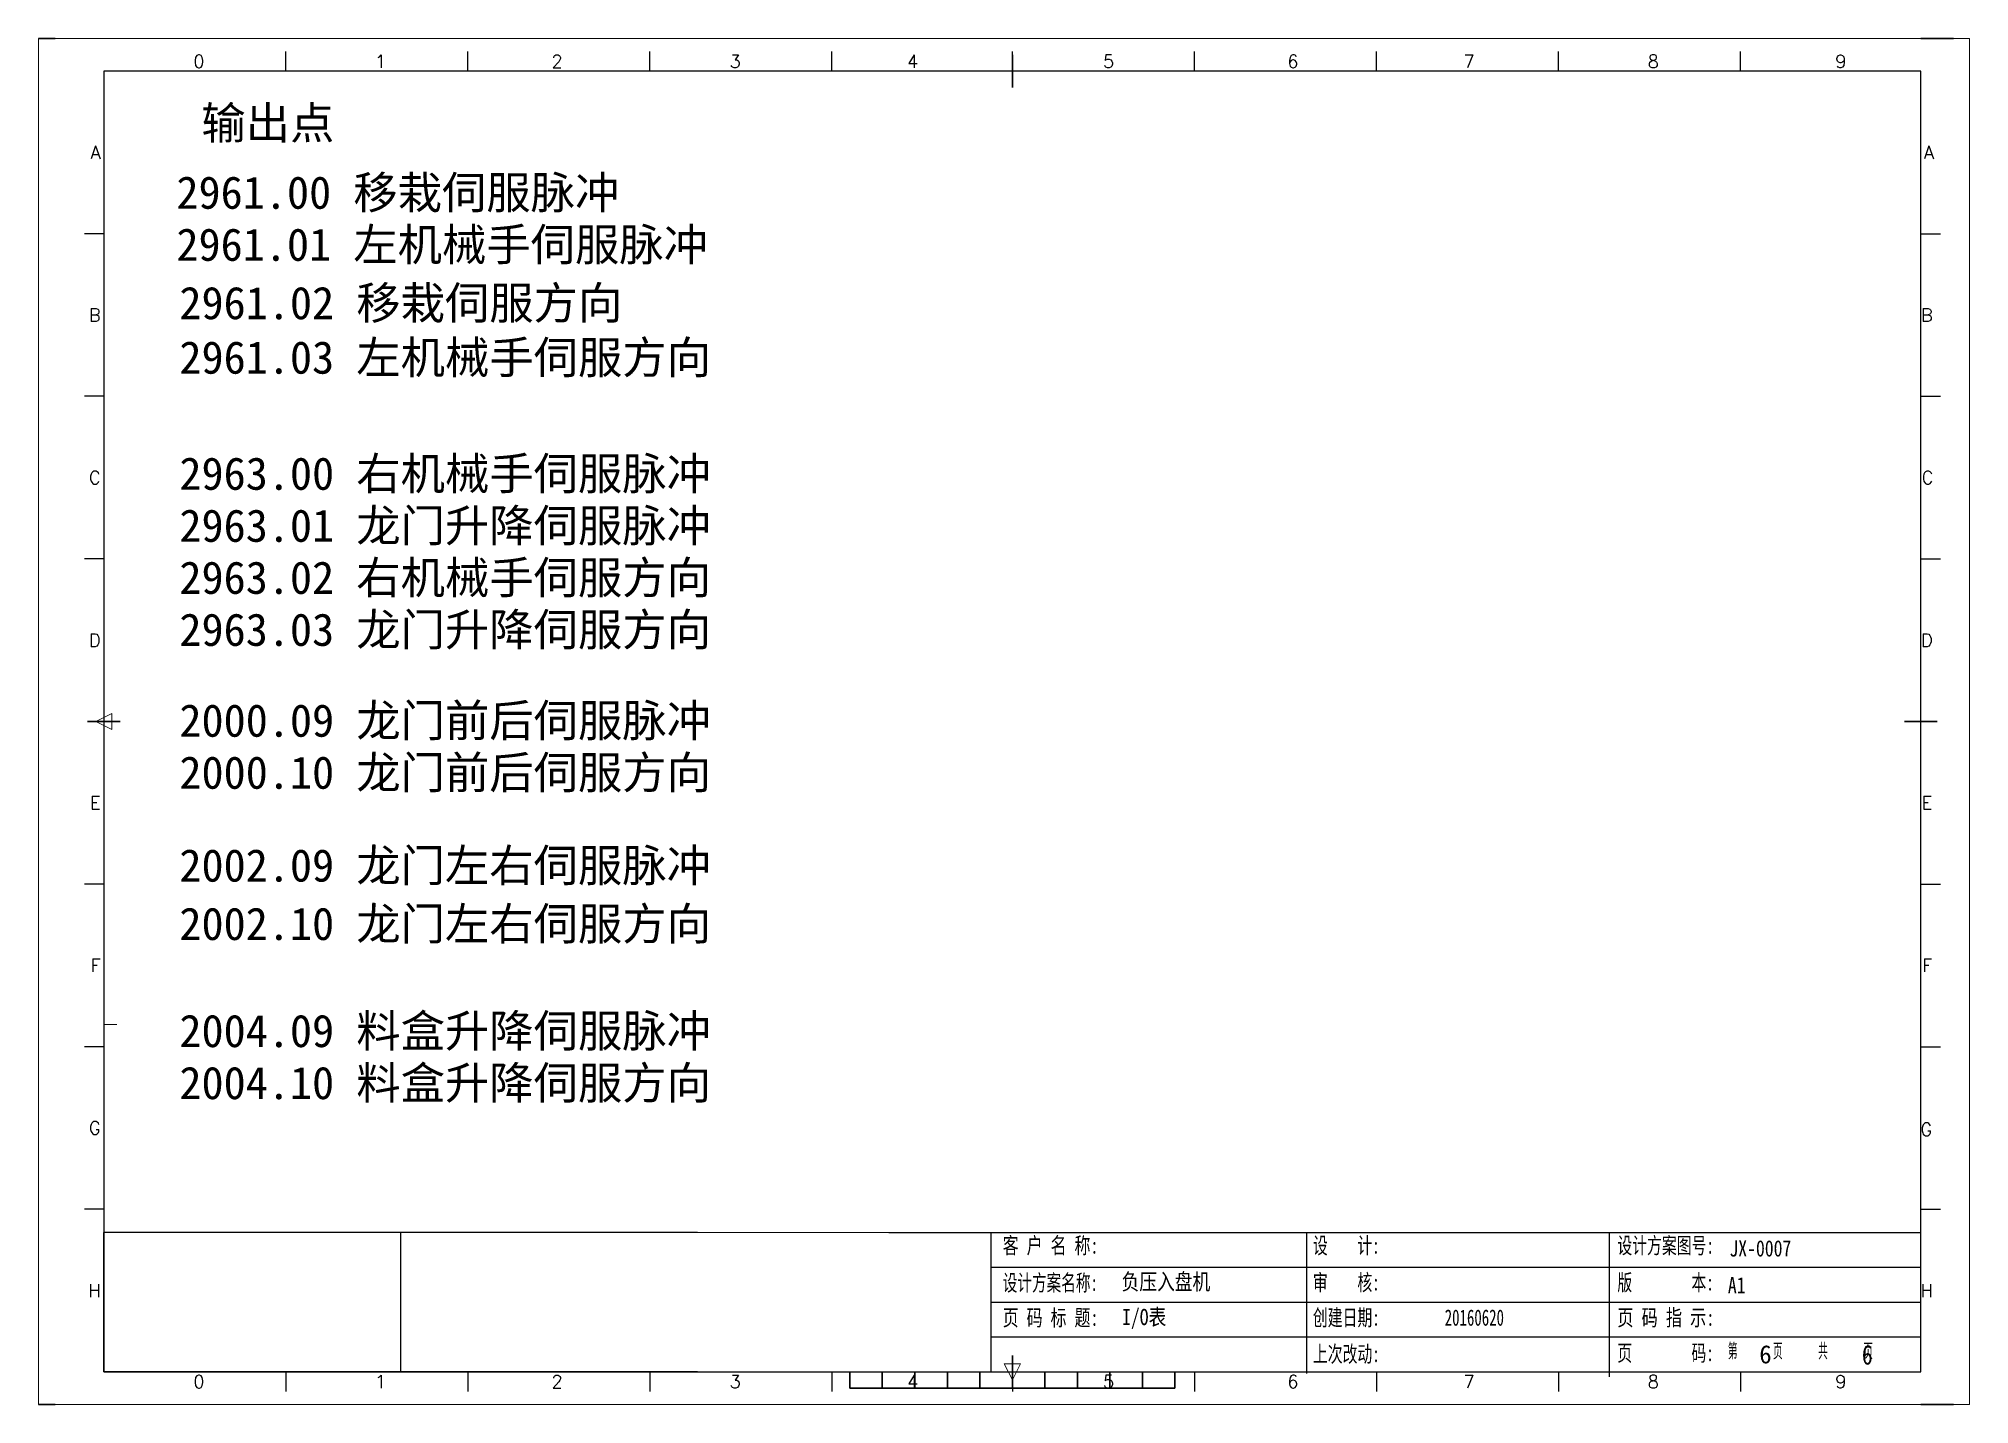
# Model space of a CAD drawing. Extents: x 2368 to 9674, y -1476 to 1321.
# Drawn here: x 6233.5 to 6530.5, y 517.3 to 727.3 of the extents above; entities that cross this region are included whole.
import ezdxf
from ezdxf.enums import TextEntityAlignment as Align

# ---------------------------------------------------------------- set-up
doc = ezdxf.new("R2010")
doc.units = 0
doc.header["$MEASUREMENT"] = 0
doc.layers.add('AE_BOR', color=1, linetype='Continuous')
doc.layers.add('MISC', color=2, linetype='Continuous')
doc.styles.add('Standard0.67', font='', dxfattribs={"width": 0.67})
doc.styles.add('Standard_0.8', font='', dxfattribs={"width": 0.8})
doc.styles.add('WD', font='romans.shx', dxfattribs={"bigfont": 'gbcbig.shx'})
doc.styles.add('样式 0', font='')
doc.styles.get('Standard0.67').set_extended_font_data('FangSong_GB2312')
doc.styles.get('Standard_0.8').set_extended_font_data('FangSong_GB2312')
doc.styles.get('样式 0').set_extended_font_data('KaiTi_GB2312')

msp = doc.modelspace()

# ---------------------------------------------------------------- texts
at = {"lineweight": 0, "char_height": 5, "attachment_point": 1}
for s, insert, width in [('{\\fSimSun|b0|i0|c134|p2;输出点}', (6258.55982, 716.8712), 83.4808632), ('{\\fSimSun|b0|i0|c134|p2;2961.00 \\C3;移栽伺服脉冲}', (6254.72314, 706.16312), 104.6269673), ('{\\fSimSun|b0|i0|c134|p2;2961.01 \\C3;左机械手伺服脉冲}', (6254.72314, 698.16312), 105.0711483), ('{\\fSimSun|b0|i0|c134|p2;2961.02 \\C3;移栽伺服方向}', (6255.18145, 689.18501), 103.5812315), ('{\\fSimSun|b0|i0|c134|p2;2961.03 \\C3;左机械手伺服方向}', (6255.18145, 680.80465), 102.3865525), ('{\\fSimSun|b0|i0|c134|p2;\\C3;2963.00 右机械手伺服脉冲}', (6255.18145, 662.95209), 101.7721862), ('{\\fSimSun|b0|i0|c134|p2;2963.01 \\C3;龙门升降伺服脉冲}', (6255.18145, 654.95209), 103.6028448), ('{\\fSimSun|b0|i0|c134|p2;\\C3;2963.02 右机械手伺服方向}', (6255.18145, 646.95209), 104.6715833), ('{\\fSimSun|b0|i0|c134|p2;2963.03 \\C3;龙门升降伺服方向}', (6255.18145, 638.95209), 106.3662917), ('{\\fSimSun|b0|i0|c134|p2;2000.09 \\C3;龙门前后伺服脉冲}', (6255.18145, 624.98255), 103.1943749), ('{\\fSimSun|b0|i0|c134|p2;2000.10 \\C3;龙门前后伺服方向}', (6255.18145, 616.98255), 102.685487), ('{\\fSimSun|b0|i0|c134|p2;2002.09 \\C3;龙门左右伺服脉冲}', (6255.18145, 602.70088), 105.0812285), ('{\\fSimSun|b0|i0|c134|p2;2002.10 \\C3;龙门左右伺服方向}', (6255.18145, 593.72819), 111.7308547), ('{\\fSimSun|b0|i0|c134|p2;2004.09 \\C3;料盒升降伺服脉冲}', (6255.18145, 577.25939), 107.8097525), ('{\\fSimSun|b0|i0|c134|p2;2004.10 \\C3;料盒升降伺服方向}', (6255.18145, 569.25939), 109.4623411)]:
    msp.add_mtext(s, dxfattribs=dict(at, insert=insert, width=width))
at = {"color": 0, "ltscale": 2, "attachment_point": 1}
for s, insert, char_height, width, style in [('{\\fSimSun|b0|i0|c134|p2;\\W0.72;客 户 名 称:}', (6381.82952, 543.00289), 2.5, 16.2476781, 'Standard0.67'), ('{\\fSimSun|b0|i0|c134|p2;设    计:}', (6429.54383, 543.00289), 2.5, 12.0312135, 'Standard0.67'), ('{\\fSimSun|b0|i0|c134|p2;设计方案图号:}', (6476.37671, 543.00289), 2.5, 15.1643965, 'Standard0.67'), ('{\\f@SimSun|b0|i0|c134|p2;JX-0007}', (6493.61532, 542.56252), 2.5, 33.907767, 'Standard_0.8'), ('{\\fSimSun|b0|i0|c134|p2;\\W0.66;设计方案名称:}', (6381.82952, 537.27427), 2.5, 15.1234231, 'Standard0.67'), ('{\\fSimSun|b0|i0|c134|p2;负压入盘机}', (6400.11658, 537.44107), 2.5, 33.907767, 'Standard_0.8'), ('{\\fSimSun|b0|i0|c134|p2;审    核:}', (6429.54383, 537.32953), 2.5, 12.0312135, 'Standard0.67'), ('{\\fSimSun|b0|i0|c134|p2;版        本:}', (6476.37671, 537.32953), 2.5, 16.8497761, 'Standard0.67'), ('{\\fSimSun|b0|i0|c134|p2;A1}', (6493.37544, 536.8891), 2.5, 33.907767, 'Standard_0.8'), ('{\\fSimSun|b0|i0|c134|p2;\\W0.72;页 码 标 题:}', (6381.82952, 531.90604), 2.5, 15.1234231, 'Standard0.67'), ('{\\fSimSun|b0|i0|c134|p2;创建日期:}', (6429.54383, 531.92229), 2.5, 12.0312135, 'Standard0.67'), ('{\\fSimSun|b0|i0|c134|p2;20160620}', (6449.82104, 531.92229), 2.5, 12.0312135, 'Standard0.67'), ('{\\fSimSun|b0|i0|c134|p2;\\W0.73;页 码 指 示:}', (6476.37671, 531.92229), 2.5, 16.1994502, 'Standard0.67'), ('{\\fSimSun|b0|i0|c134|p2;上次改动:}', (6429.54383, 526.33176), 2.5, 12.0312135, 'Standard0.67'), ('{\\fSimSun|b0|i0|c134|p2;页        码:}', (6476.37671, 526.48156), 2.5, 15.7257887, 'Standard0.67'), ('{\\Fromans,gbcbig|c134;第}    {\\Fromans,gbcbig|c134;页}    {\\Fromans,gbcbig|c134;共}    {\\Fromans,gbcbig|c134;页}', (6493.37332, 526.72702), 2.5, 33.907767, 'Standard_0.8'), ('{\\fSimSun|b0|i0|c134|p2;6}', (6513.998, 526.44649), 3, 3.7663883, 'Standard_0.8')]:
    msp.add_mtext(s, dxfattribs=dict(at, insert=insert, char_height=char_height, width=width, style=style))
at = {"layer": 'MISC', "color": 0, "attachment_point": 1}
for s, insert, char_height, width, style in [('{\\fSimSun|b0|i0|c134|p2;I/O表}', (6400.18594, 532.00814), 2.5, 24.1794102, 'Standard_0.8'), ('6', (6498.2069, 526.42192), 2.8, 3.0699683, '样式 0')]:
    msp.add_mtext(s, dxfattribs=dict(at, insert=insert, char_height=char_height, width=width, style=style))

# ---------------------------------------------------------------- blocks, each defined once
blk = doc.blocks.new('gb_a2_a')
for p, q in [((584, 410), (25, 410)), ((25, 410), (25, 10)), ((584, 10), (584, 410)), ((25, 10), (584, 10))]:
    blk.add_line(p, q)
at = {"lineweight": 9, "ltscale": 0.1}
blk.add_line((25, 116.86), (29, 116.86), dxfattribs=at)
at = {"layer": 'AE_BOR', "lineweight": 30}
for p, q in [((10, 420), (4.93, 420)), ((594, 420), (584, 420)), ((4.93, 0), (10, 0)), ((594, 0), (584, 0))]:
    blk.add_line(p, q, dxfattribs=at)
at = {"layer": 'AE_BOR', "color": 1, "lineweight": 15}
for p, q in [((4.93, 420), (598.93, 420)), ((4.93, 0), (4.93, 420)), ((598.93, 420), (598.93, 0)), ((22.5, 210), (27.5, 212.5)), ((27.5, 207.5), (22.5, 210)), ((27.5, 212.5), (27.5, 207.5)), ((304.5, 7.5), (302, 12.5)), ((302, 12.5), (307, 12.5)), ((307, 12.5), (304.5, 7.5)), ((598.93, 0), (4.93, 0))]:
    blk.add_line(p, q, dxfattribs=at)
at = {"layer": 'AE_BOR'}
for p, q in [((81, 410), (81, 416)), ((137, 410), (137, 416)), ((193, 410), (193, 416)), ((249, 410), (249, 416)), ((304.5, 410), (304.5, 416)), ((360.5, 410), (360.5, 416)), ((416.5, 410), (416.5, 416)), ((472.5, 410), (472.5, 416)), ((528.5, 410), (528.5, 416)), ((25, 360), (19, 360)), ((584, 360), (590, 360)), ((25, 310), (19, 310)), ((584, 310), (590, 310)), ((25, 260), (19, 260)), ((584, 260), (590, 260)), ((25, 160), (19, 160)), ((584, 160), (590, 160)), ((25, 110), (19, 110)), ((584, 110), (590, 110)), ((25, 60), (19, 60)), ((584, 60), (590, 60)), ((81, 10), (81, 4)), ((137, 10), (137, 4)), ((193, 10), (193, 4)), ((249, 10), (249, 4)), ((304.5, 10), (304.5, 4)), ((360.5, 10), (360.5, 4)), ((416.5, 10), (416.5, 4)), ((472.5, 10), (472.5, 4)), ((528.5, 10), (528.5, 4))]:
    blk.add_line(p, q, dxfattribs=at)
at = {"layer": 'AE_BOR', "color": 2, "lineweight": 30}
for p, q in [((304.5, 405), (304.5, 415)), ((20, 210), (30, 210)), ((579, 210), (589, 210)), ((304.5, 10), (304.5, 15)), ((304.5, 15), (304.5, 5)), ((254.5, 5), (254.5, 10)), ((264.5, 5), (264.5, 10)), ((274.5, 5), (274.5, 10)), ((284.5, 5), (284.5, 10)), ((294.5, 5), (294.5, 10)), ((304.5, 10), (304.5, 5)), ((314.5, 5), (314.5, 10)), ((324.5, 5), (324.5, 10)), ((334.5, 5), (334.5, 10)), ((344.5, 5), (344.5, 10)), ((354.5, 5), (354.5, 10)), ((254.5, 5), (354.5, 5))]:
    blk.add_line(p, q, dxfattribs=at)
at = {"layer": 'AE_BOR', "style": 'WD'}
for s, p in [('0', (54.27, 411)), ('1', (110.12, 411)), ('2', (164.42, 411)), ('3', (219.22, 411)), ('4', (273.82, 411)), ('5', (334.12, 411)), ('6', (390.81, 411)), ('7', (445.01, 411)), ('8', (501.67, 411)), ('9', (559.4, 411)), ('0', (54.27, 5)), ('1', (110.12, 5)), ('2', (164.42, 5)), ('3', (219.22, 5)), ('4', (273.82, 5)), ('5', (334.12, 5)), ('6', (390.81, 5)), ('7', (445.01, 5)), ('8', (501.67, 5)), ('9', (559.4, 5))]:
    blk.add_text(s, height=4, dxfattribs=at).set_placement(p, align=Align.CENTER)
for s, p in [('A', (24, 385)), ('A', (588.05, 385)), ('B', (24, 335)), ('B', (587.67, 335)), ('C', (24, 285)), ('C', (587.86, 285)), ('D', (24, 235)), ('D', (587.67, 235)), ('E', (24, 185)), ('E', (587.48, 185)), ('F', (24, 135)), ('F', (587.48, 135)), ('F', (587.48, 135)), ('G', (24, 85)), ('G', (587.48, 84.56)), ('H', (24, 35)), ('H', (587.67, 35))]:
    blk.add_text(s, height=4, dxfattribs=at).set_placement(p, align=Align.MIDDLE_RIGHT)

# ---------------------------------------------------------------- linework, layer by layer
at = {"color": 0, "ltscale": 2}
for p, q in [((6243.56096, 522.3252), (6243.56096, 543.77129)), ((6334.8659, 543.77129), (6243.56096, 543.77129)), ((6364.32754, 543.77129), (6523.06096, 543.77129)), ((6380.026, 543.77129), (6380.026, 522.3252)), ((6428.59187, 522.06076), (6428.59187, 543.77129)), ((6475.17206, 521.5673), (6475.17206, 543.77129)), ((6523.06096, 522.3252), (6523.06096, 543.77129)), ((6493.06313, 527.68672), (6523.06096, 527.68672)), ((6334.8659, 522.3252), (6243.56096, 522.3252)), ((6493.06313, 522.3252), (6523.06096, 522.3252))]:
    msp.add_line(p, q, dxfattribs=at)
at = {"color": 0}
msp.add_line((6289.21343, 543.77129), (6289.21343, 522.3252), dxfattribs=at)
at = {"lineweight": 9, "ltscale": 0.1}
for p, q in [((6334.8659, 543.77129), (6364.32754, 543.77129)), ((6334.8659, 522.3252), (6364.32754, 522.3252)), ((6362.97019, 522.3252), (6362.97019, 522.3252)), ((6362.97019, 522.3252), (6362.97019, 522.3252))]:
    msp.add_line(p, q, dxfattribs=at)
for p, q in [((6380.026, 538.40977), (6424.27754, 538.40977)), ((6424.27754, 538.40977), (6493.06313, 538.40977)), ((6493.06313, 538.40977), (6523.06096, 538.40977)), ((6380.026, 533.04824), (6424.27754, 533.04824)), ((6424.27754, 533.04824), (6493.06313, 533.04824)), ((6493.06313, 533.04824), (6523.06096, 533.04824)), ((6380.026, 527.68672), (6424.27754, 527.68672)), ((6424.27754, 527.68672), (6493.06313, 527.68672)), ((6364.32754, 522.3252), (6424.27754, 522.3252)), ((6364.32754, 522.3252), (6424.27754, 522.3252)), ((6424.27754, 522.3252), (6493.06313, 522.3252))]:
    msp.add_line(p, q)

# ---------------------------------------------------------------- block references
at = {"xscale": 0.5, "yscale": 0.5, "zscale": 0.5}
msp.add_blockref('gb_a2_a', (6231.06096, 517.3252), dxfattribs=at)

msp.set_redraw_order([(e.dxf.handle, doc.entitydb.next_handle()) for e in msp.query("TEXT MTEXT ATTDEF DIMENSION ARC_DIMENSION")])  # texts and dimensions are drawn at this point

doc.saveas('drawing.dxf')
